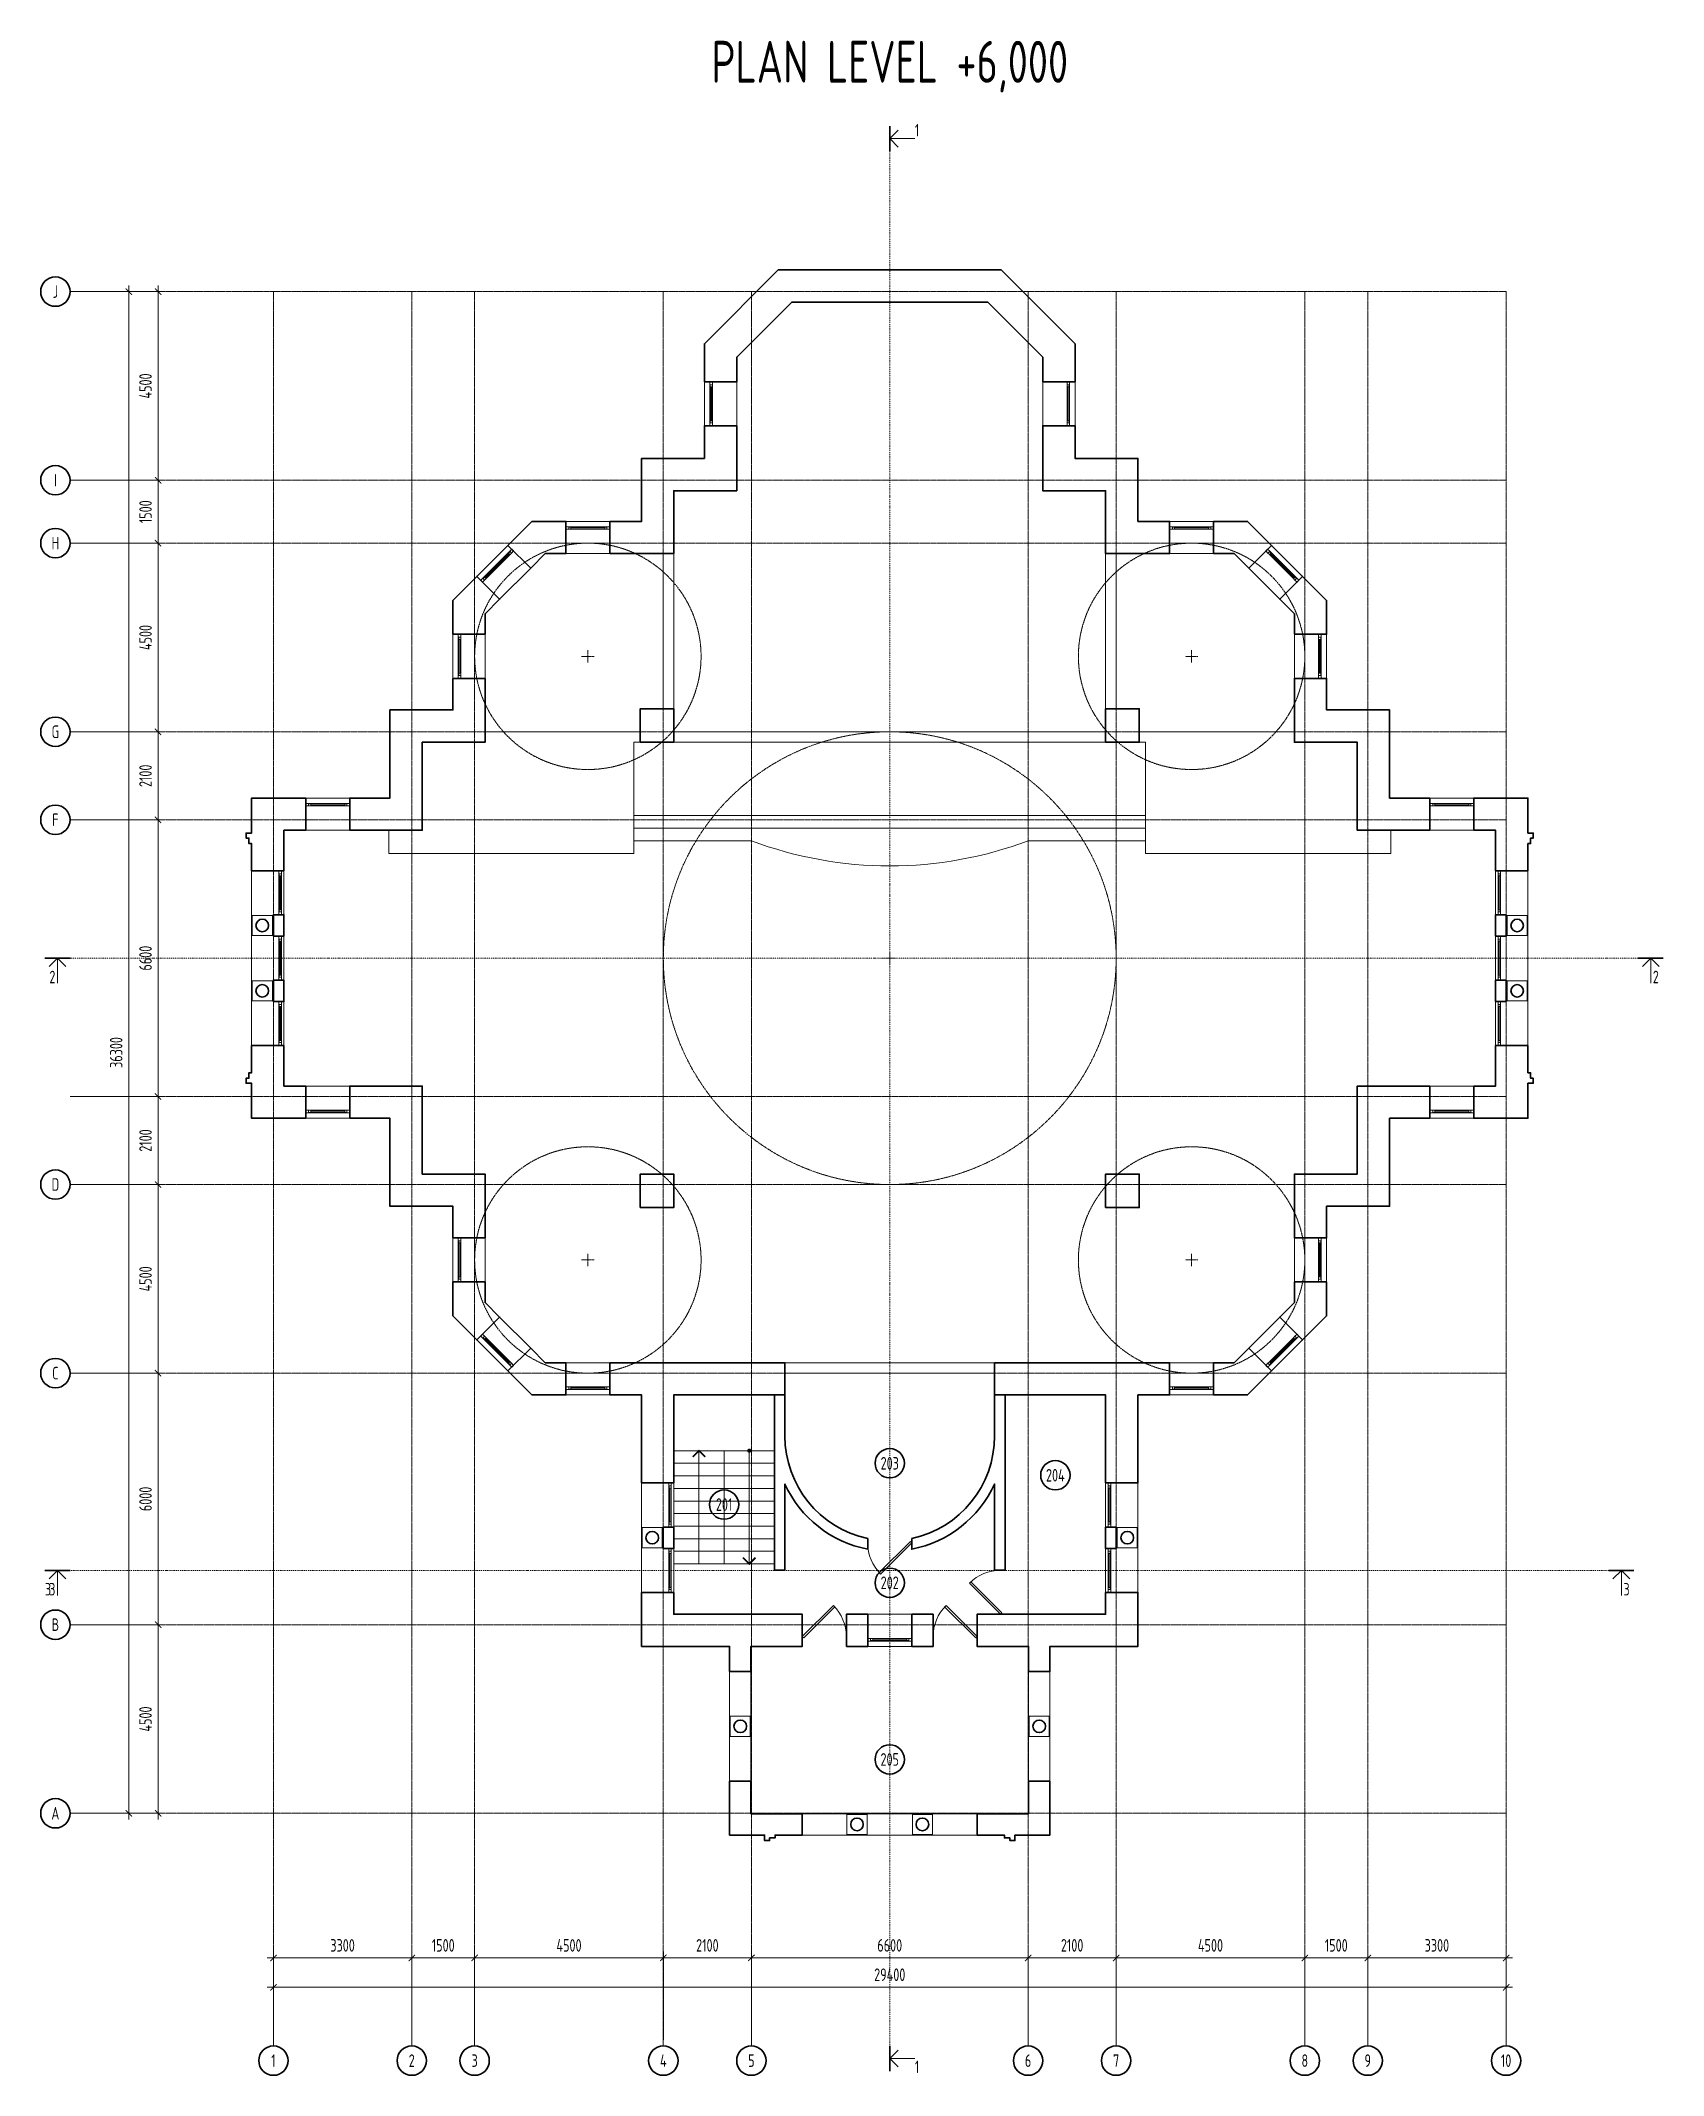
# Model space of a CAD drawing. Header units: millimetres. Extents: x -4890 to 184123, y 36 to 148549.
# Drawn here: x 134460 to 173160, y 3086 to 51623 of the extents above; entities that cross this region are included whole.
import ezdxf

# ---------------------------------------------------------------- set-up
doc = ezdxf.new("R2010")
doc.units = ezdxf.units.MM
doc.linetypes.add('CENTERX2', pattern=[101.6, 63.5, -12.7, 12.7, -12.7])
doc.linetypes.add('DASHDOTX2', pattern=[50.8, 25.4, -12.7, 0, -12.7])
for name, color, linetype, lineweight in [('axis', 40, 'CENTERX2', 5), ('Dimension', 4, 'Continuous', 5), ('Door', 36, 'Continuous', 5), ('Marker', 30, 'Continuous', 5), ('Stair', 4, 'Continuous', 5), ('Text', 169, 'Continuous', 5), ('Wall_General', 5, 'Continuous', 30), ('Wall_Satelit', 253, 'Continuous', 5), ('Windows', 250, 'Continuous', 5)]:
    doc.layers.add(name, color=color, linetype=linetype, lineweight=lineweight)
doc.styles.add('OK300', font='isocpeur.ttf', dxfattribs={"width": 0.7, "height": 300})
doc.dimstyles.new('OK100', dxfattribs={"dimtxt": 300, "dimasz": 150, "dimexe": 150, "dimexo": 150, "dimgap": 150, "dimtad": 1, "dimdec": 0, "dimzin": 0, "dimdsep": 46, "dimtxsty": 'OK300', "dimblk": 'ARCHTICK', "dimcen": 150, "dimdle": 150, "dimclrd": 256, "dimclre": 256, "dimclrt": 256, "dimadec": 0, "dimazin": 0, "dimtfac": 1, "dimtdec": 0, "dimtofl": 0, "dimtmove": 0, "dimatfit": 3, "dimldrblk": 'DOT', "dimfxl": 1, "dimtolj": 1, "dimtzin": 0, "dimlwd": -1, "dimlwe": -1, "dimarcsym": 0})

msp = doc.modelspace()

# ---------------------------------------------------------------- texts
at = {"layer": 'axis', "color": 18, "true_color": 0x000000, "char_height": 300, "attachment_point": 5, "style": 'OK300'}
for s, insert in [('J', (134809.7, 45636.3)), ('I', (134809.7, 41136.3)), ('H', (134809.7, 39636.3)), ('G', (134809.7, 35136.3)), ('F', (134809.7, 33036.3)), ('D', (134809.7, 24336.3)), ('C', (134809.7, 19836.3)), ('B', (134809.7, 13836.3)), ('{\\fISOCPEUR|b0|i0|c204|p34;А}', (134809.7, 9336.3)), ('1', (140009.7, 3436.3)), ('2', (143309.7, 3436.3)), ('3', (144809.7, 3436.3)), ('4', (149309.7, 3436.3)), ('5', (151409.7, 3436.3)), ('6', (158009.7, 3436.3)), ('7', (160109.7, 3436.3)), ('8', (164609.7, 3436.3)), ('9', (166109.7, 3436.3)), ('10', (169409.7, 3436.3))]:
    msp.add_mtext(s, dxfattribs=dict(at, insert=insert))
at = {"layer": 'Marker', "color": 18, "linetype": 'Continuous', "true_color": 0x000000, "char_height": 300, "style": 'OK300'}
for s, insert, attachment_point in [('1', (155309.7, 49336.3), 7), ('2', (134809.7, 29136.3), 9), ('2', (172909.7, 29136.3), 7), ('3', (134709.7, 14531.3), 9), ('3', (134809.7, 14531.3), 9), ('3', (172209.7, 14531.3), 7), ('1', (155309.7, 3436.3), 1)]:
    msp.add_mtext(s, dxfattribs=dict(at, insert=insert, attachment_point=attachment_point))
at = {"layer": 'Marker', "char_height": 300, "attachment_point": 5, "style": 'OK300'}
for s, insert in [('203', (154709.7, 17686.3)), ('204', (158659.7, 17401.3)), ('201', (150759.7, 16701.3)), ('202', (154709.7, 14836.3)), ('205', (154709.7, 10621.3))]:
    msp.add_mtext(s, dxfattribs=dict(at, insert=insert))
at = {"layer": 'Text', "linetype": 'Continuous', "insert": (154709.7, 50386.3), "char_height": 1000, "attachment_point": 8, "style": 'OK300'}
msp.add_mtext('PLAN LEVEL +6,000', dxfattribs=at)

# ---------------------------------------------------------------- blocks, each defined once
blk = doc.blocks.new('_ArchTick')
at = {"color": 0, "linetype": 'ByBlock', "const_width": 0.15}
blk.add_lwpolyline([(-0.5, -0.5), (0.5, 0.5)], dxfattribs=at)
blk = doc.blocks.new('*D119')
at = {"layer": 'Defpoints', "color": 0, "transparency": 16777216}
for p in [(135160, 45636), (135160, 9336), (136560, 9336)]:
    blk.add_point(p, dxfattribs=at)
at = {"layer": 'Dimension', "transparency": 16777216}
for p, q in [((135310, 45636), (136710, 45636)), ((136560, 45786), (136560, 9186)), ((135310, 9336), (136710, 9336))]:
    blk.add_line(p, q, dxfattribs=at)
at = {"layer": 'Dimension', "transparency": 16777216, "xscale": 150, "yscale": 150, "zscale": 150}
for p, rotation in [((136560, 45636), 90), ((136560, 9336), 270)]:
    blk.add_blockref('_ArchTick', p, dxfattribs=dict(at, rotation=rotation))
at = {"layer": 'Dimension', "transparency": 16777216, "insert": (136260, 27486), "char_height": 300, "attachment_point": 5, "rotation": 90, "style": 'OK300'}
blk.add_mtext('\\A1;36300', dxfattribs=at)
blk = doc.blocks.new('_Dot')
at = {"layer": 'Dimension', "color": 0, "lineweight": -2}
blk.add_line((-0.5, 0), (-1, 0), dxfattribs=at)
at = {"layer": 'Dimension', "color": 0, "const_width": 0.5}
blk.add_lwpolyline([(-0.25, 0, 1), (0.25, 0, 1)], format="xyb", close=True, dxfattribs=at)
blk = doc.blocks.new('*D120')
at = {"layer": 'Defpoints', "color": 0, "transparency": 16777216}
for p in [(135160, 45636), (135160, 41136), (137260, 41136)]:
    blk.add_point(p, dxfattribs=at)
at = {"layer": 'Dimension', "transparency": 16777216}
for p, q in [((135310, 45636), (137410, 45636)), ((137260, 45786), (137260, 40986)), ((135310, 41136), (137410, 41136))]:
    blk.add_line(p, q, dxfattribs=at)
at = {"layer": 'Dimension', "transparency": 16777216, "xscale": 150, "yscale": 150, "zscale": 150}
for p, rotation in [((137260, 45636), 90), ((137260, 41136), 270)]:
    blk.add_blockref('_ArchTick', p, dxfattribs=dict(at, rotation=rotation))
at = {"layer": 'Dimension', "transparency": 16777216, "insert": (136960, 43386), "char_height": 300, "attachment_point": 5, "rotation": 90, "style": 'OK300'}
blk.add_mtext('\\A1;4500', dxfattribs=at)
blk = doc.blocks.new('*D121')
at = {"layer": 'Defpoints', "color": 0, "transparency": 16777216}
for p in [(135160, 39636), (135160, 35136), (137260, 35136)]:
    blk.add_point(p, dxfattribs=at)
at = {"layer": 'Dimension', "transparency": 16777216}
for p, q in [((135310, 39636), (137410, 39636)), ((137260, 39786), (137260, 34986)), ((135310, 35136), (137410, 35136))]:
    blk.add_line(p, q, dxfattribs=at)
at = {"layer": 'Dimension', "transparency": 16777216, "xscale": 150, "yscale": 150, "zscale": 150}
for p, rotation in [((137260, 39636), 90), ((137260, 35136), 270)]:
    blk.add_blockref('_ArchTick', p, dxfattribs=dict(at, rotation=rotation))
at = {"layer": 'Dimension', "transparency": 16777216, "insert": (136960, 37386), "char_height": 300, "attachment_point": 5, "rotation": 90, "style": 'OK300'}
blk.add_mtext('\\A1;4500', dxfattribs=at)
blk = doc.blocks.new('*D122')
at = {"layer": 'Defpoints', "color": 0, "transparency": 16777216}
for p in [(135160, 35136), (135160, 33036), (137260, 33036)]:
    blk.add_point(p, dxfattribs=at)
at = {"layer": 'Dimension', "transparency": 16777216}
for p, q in [((135310, 35136), (137410, 35136)), ((137260, 35286), (137260, 32886)), ((135310, 33036), (137410, 33036))]:
    blk.add_line(p, q, dxfattribs=at)
at = {"layer": 'Dimension', "transparency": 16777216, "xscale": 150, "yscale": 150, "zscale": 150}
for p, rotation in [((137260, 35136), 90), ((137260, 33036), 270)]:
    blk.add_blockref('_ArchTick', p, dxfattribs=dict(at, rotation=rotation))
at = {"layer": 'Dimension', "transparency": 16777216, "insert": (136960, 34086), "char_height": 300, "attachment_point": 5, "rotation": 90, "style": 'OK300'}
blk.add_mtext('\\A1;2100', dxfattribs=at)
blk = doc.blocks.new('*D123')
at = {"layer": 'Defpoints', "color": 0, "transparency": 16777216}
for p in [(135160, 33036), (135160, 26436), (137260, 26436)]:
    blk.add_point(p, dxfattribs=at)
at = {"layer": 'Dimension', "transparency": 16777216}
for p, q in [((135310, 33036), (137410, 33036)), ((137260, 33186), (137260, 26286)), ((135310, 26436), (137410, 26436))]:
    blk.add_line(p, q, dxfattribs=at)
at = {"layer": 'Dimension', "transparency": 16777216, "xscale": 150, "yscale": 150, "zscale": 150}
for p, rotation in [((137260, 33036), 90), ((137260, 26436), 270)]:
    blk.add_blockref('_ArchTick', p, dxfattribs=dict(at, rotation=rotation))
at = {"layer": 'Dimension', "transparency": 16777216, "insert": (136960, 29736), "char_height": 300, "attachment_point": 5, "rotation": 90, "style": 'OK300'}
blk.add_mtext('\\A1;6600', dxfattribs=at)
blk = doc.blocks.new('*D124')
at = {"layer": 'Defpoints', "color": 0, "transparency": 16777216}
for p in [(135160, 26436), (135160, 24336), (137260, 24336)]:
    blk.add_point(p, dxfattribs=at)
at = {"layer": 'Dimension', "transparency": 16777216}
for p, q in [((135310, 26436), (137410, 26436)), ((137260, 26586), (137260, 24186)), ((135310, 24336), (137410, 24336))]:
    blk.add_line(p, q, dxfattribs=at)
at = {"layer": 'Dimension', "transparency": 16777216, "xscale": 150, "yscale": 150, "zscale": 150}
for p, rotation in [((137260, 26436), 90), ((137260, 24336), 270)]:
    blk.add_blockref('_ArchTick', p, dxfattribs=dict(at, rotation=rotation))
at = {"layer": 'Dimension', "transparency": 16777216, "insert": (136960, 25386), "char_height": 300, "attachment_point": 5, "rotation": 90, "style": 'OK300'}
blk.add_mtext('\\A1;2100', dxfattribs=at)
blk = doc.blocks.new('*D125')
at = {"layer": 'Defpoints', "color": 0, "transparency": 16777216}
for p in [(135160, 24336), (135160, 19836), (137260, 19836)]:
    blk.add_point(p, dxfattribs=at)
at = {"layer": 'Dimension', "transparency": 16777216}
for p, q in [((135310, 24336), (137410, 24336)), ((137260, 24486), (137260, 19686)), ((135310, 19836), (137410, 19836))]:
    blk.add_line(p, q, dxfattribs=at)
at = {"layer": 'Dimension', "transparency": 16777216, "xscale": 150, "yscale": 150, "zscale": 150}
for p, rotation in [((137260, 24336), 90), ((137260, 19836), 270)]:
    blk.add_blockref('_ArchTick', p, dxfattribs=dict(at, rotation=rotation))
at = {"layer": 'Dimension', "transparency": 16777216, "insert": (136960, 22086), "char_height": 300, "attachment_point": 5, "rotation": 90, "style": 'OK300'}
blk.add_mtext('\\A1;4500', dxfattribs=at)
blk = doc.blocks.new('*D126')
at = {"layer": 'Defpoints', "color": 0, "transparency": 16777216}
for p in [(135160, 13836), (135160, 9336), (137260, 9336)]:
    blk.add_point(p, dxfattribs=at)
at = {"layer": 'Dimension', "transparency": 16777216}
for p, q in [((135310, 13836), (137410, 13836)), ((137260, 13986), (137260, 9186)), ((135310, 9336), (137410, 9336))]:
    blk.add_line(p, q, dxfattribs=at)
at = {"layer": 'Dimension', "transparency": 16777216, "xscale": 150, "yscale": 150, "zscale": 150}
for p, rotation in [((137260, 13836), 90), ((137260, 9336), 270)]:
    blk.add_blockref('_ArchTick', p, dxfattribs=dict(at, rotation=rotation))
at = {"layer": 'Dimension', "transparency": 16777216, "insert": (136960, 11586), "char_height": 300, "attachment_point": 5, "rotation": 90, "style": 'OK300'}
blk.add_mtext('\\A1;4500', dxfattribs=at)
blk = doc.blocks.new('*D127')
at = {"layer": 'Defpoints', "color": 0, "transparency": 16777216}
for p in [(169410, 5186), (140010, 3786), (169410, 3786)]:
    blk.add_point(p, dxfattribs=at)
at = {"layer": 'Dimension', "transparency": 16777216}
for p, q in [((139860, 5186), (169560, 5186)), ((140010, 3936), (140010, 5336)), ((169410, 3936), (169410, 5336))]:
    blk.add_line(p, q, dxfattribs=at)
at = {"layer": 'Dimension', "transparency": 16777216, "xscale": 150, "yscale": 150, "zscale": 150, "rotation": 180}
blk.add_blockref('_ArchTick', (140010, 5186), dxfattribs=at)
at = {"layer": 'Dimension', "transparency": 16777216, "xscale": 150, "yscale": 150, "zscale": 150}
blk.add_blockref('_ArchTick', (169410, 5186), dxfattribs=at)
at = {"layer": 'Dimension', "transparency": 16777216, "insert": (154710, 5486), "char_height": 300, "attachment_point": 5, "style": 'OK300'}
blk.add_mtext('\\A1;29400', dxfattribs=at)
blk = doc.blocks.new('*D128')
at = {"layer": 'Defpoints', "color": 0, "transparency": 16777216}
for p in [(143310, 5886), (140010, 3786), (143310, 3786)]:
    blk.add_point(p, dxfattribs=at)
at = {"layer": 'Dimension', "transparency": 16777216}
for p, q in [((139860, 5886), (143460, 5886)), ((140010, 3936), (140010, 6036)), ((143310, 3936), (143310, 6036))]:
    blk.add_line(p, q, dxfattribs=at)
at = {"layer": 'Dimension', "transparency": 16777216, "xscale": 150, "yscale": 150, "zscale": 150, "rotation": 180}
blk.add_blockref('_ArchTick', (140010, 5886), dxfattribs=at)
at = {"layer": 'Dimension', "transparency": 16777216, "xscale": 150, "yscale": 150, "zscale": 150}
blk.add_blockref('_ArchTick', (143310, 5886), dxfattribs=at)
at = {"layer": 'Dimension', "transparency": 16777216, "insert": (141660, 6186), "char_height": 300, "attachment_point": 5, "style": 'OK300'}
blk.add_mtext('\\A1;3300', dxfattribs=at)
blk = doc.blocks.new('*D129')
at = {"layer": 'Defpoints', "color": 0, "transparency": 16777216}
for p in [(149310, 5886), (144810, 3786), (149310, 3786)]:
    blk.add_point(p, dxfattribs=at)
at = {"layer": 'Dimension', "transparency": 16777216}
for p, q in [((144660, 5886), (149460, 5886)), ((144810, 3936), (144810, 6036)), ((149310, 3936), (149310, 6036))]:
    blk.add_line(p, q, dxfattribs=at)
at = {"layer": 'Dimension', "transparency": 16777216, "xscale": 150, "yscale": 150, "zscale": 150, "rotation": 180}
blk.add_blockref('_ArchTick', (144810, 5886), dxfattribs=at)
at = {"layer": 'Dimension', "transparency": 16777216, "xscale": 150, "yscale": 150, "zscale": 150}
blk.add_blockref('_ArchTick', (149310, 5886), dxfattribs=at)
at = {"layer": 'Dimension', "transparency": 16777216, "insert": (147060, 6186), "char_height": 300, "attachment_point": 5, "style": 'OK300'}
blk.add_mtext('\\A1;4500', dxfattribs=at)
blk = doc.blocks.new('*D130')
at = {"layer": 'Defpoints', "color": 0, "transparency": 16777216}
for p in [(151410, 5886), (149310, 3786), (151410, 3786)]:
    blk.add_point(p, dxfattribs=at)
at = {"layer": 'Dimension', "transparency": 16777216}
for p, q in [((149160, 5886), (151560, 5886)), ((149310, 3936), (149310, 6036)), ((151410, 3936), (151410, 6036))]:
    blk.add_line(p, q, dxfattribs=at)
at = {"layer": 'Dimension', "transparency": 16777216, "xscale": 150, "yscale": 150, "zscale": 150, "rotation": 180}
blk.add_blockref('_ArchTick', (149310, 5886), dxfattribs=at)
at = {"layer": 'Dimension', "transparency": 16777216, "xscale": 150, "yscale": 150, "zscale": 150}
blk.add_blockref('_ArchTick', (151410, 5886), dxfattribs=at)
at = {"layer": 'Dimension', "transparency": 16777216, "insert": (150360, 6186), "char_height": 300, "attachment_point": 5, "style": 'OK300'}
blk.add_mtext('\\A1;2100', dxfattribs=at)
blk = doc.blocks.new('*D131')
at = {"layer": 'Defpoints', "color": 0, "transparency": 16777216}
for p in [(158010, 5886), (151410, 3786), (158010, 3786)]:
    blk.add_point(p, dxfattribs=at)
at = {"layer": 'Dimension', "transparency": 16777216}
for p, q in [((151260, 5886), (158160, 5886)), ((151410, 3936), (151410, 6036)), ((158010, 3936), (158010, 6036))]:
    blk.add_line(p, q, dxfattribs=at)
at = {"layer": 'Dimension', "transparency": 16777216, "xscale": 150, "yscale": 150, "zscale": 150, "rotation": 180}
blk.add_blockref('_ArchTick', (151410, 5886), dxfattribs=at)
at = {"layer": 'Dimension', "transparency": 16777216, "xscale": 150, "yscale": 150, "zscale": 150}
blk.add_blockref('_ArchTick', (158010, 5886), dxfattribs=at)
at = {"layer": 'Dimension', "transparency": 16777216, "insert": (154710, 6186), "char_height": 300, "attachment_point": 5, "style": 'OK300'}
blk.add_mtext('\\A1;6600', dxfattribs=at)
blk = doc.blocks.new('*D132')
at = {"layer": 'Defpoints', "color": 0, "transparency": 16777216}
for p in [(160110, 5886), (158010, 3786), (160110, 3786)]:
    blk.add_point(p, dxfattribs=at)
at = {"layer": 'Dimension', "transparency": 16777216}
for p, q in [((157860, 5886), (160260, 5886)), ((158010, 3936), (158010, 6036)), ((160110, 3936), (160110, 6036))]:
    blk.add_line(p, q, dxfattribs=at)
at = {"layer": 'Dimension', "transparency": 16777216, "xscale": 150, "yscale": 150, "zscale": 150, "rotation": 180}
blk.add_blockref('_ArchTick', (158010, 5886), dxfattribs=at)
at = {"layer": 'Dimension', "transparency": 16777216, "xscale": 150, "yscale": 150, "zscale": 150}
blk.add_blockref('_ArchTick', (160110, 5886), dxfattribs=at)
at = {"layer": 'Dimension', "transparency": 16777216, "insert": (159060, 6186), "char_height": 300, "attachment_point": 5, "style": 'OK300'}
blk.add_mtext('\\A1;2100', dxfattribs=at)
blk = doc.blocks.new('*D133')
at = {"layer": 'Defpoints', "color": 0, "transparency": 16777216}
for p in [(164610, 5886), (160110, 3786), (164610, 3786)]:
    blk.add_point(p, dxfattribs=at)
at = {"layer": 'Dimension', "transparency": 16777216}
for p, q in [((159960, 5886), (164760, 5886)), ((160110, 3936), (160110, 6036)), ((164610, 3936), (164610, 6036))]:
    blk.add_line(p, q, dxfattribs=at)
at = {"layer": 'Dimension', "transparency": 16777216, "xscale": 150, "yscale": 150, "zscale": 150, "rotation": 180}
blk.add_blockref('_ArchTick', (160110, 5886), dxfattribs=at)
at = {"layer": 'Dimension', "transparency": 16777216, "xscale": 150, "yscale": 150, "zscale": 150}
blk.add_blockref('_ArchTick', (164610, 5886), dxfattribs=at)
at = {"layer": 'Dimension', "transparency": 16777216, "insert": (162360, 6186), "char_height": 300, "attachment_point": 5, "style": 'OK300'}
blk.add_mtext('\\A1;4500', dxfattribs=at)
blk = doc.blocks.new('*D134')
at = {"layer": 'Defpoints', "color": 0, "transparency": 16777216}
for p in [(169410, 5886), (166110, 3786), (169410, 3786)]:
    blk.add_point(p, dxfattribs=at)
at = {"layer": 'Dimension', "transparency": 16777216}
for p, q in [((165960, 5886), (169560, 5886)), ((166110, 3936), (166110, 6036)), ((169410, 3936), (169410, 6036))]:
    blk.add_line(p, q, dxfattribs=at)
at = {"layer": 'Dimension', "transparency": 16777216, "xscale": 150, "yscale": 150, "zscale": 150, "rotation": 180}
blk.add_blockref('_ArchTick', (166110, 5886), dxfattribs=at)
at = {"layer": 'Dimension', "transparency": 16777216, "xscale": 150, "yscale": 150, "zscale": 150}
blk.add_blockref('_ArchTick', (169410, 5886), dxfattribs=at)
at = {"layer": 'Dimension', "transparency": 16777216, "insert": (167760, 6186), "char_height": 300, "attachment_point": 5, "style": 'OK300'}
blk.add_mtext('\\A1;3300', dxfattribs=at)
blk = doc.blocks.new('*D135')
at = {"layer": 'Defpoints', "color": 0, "transparency": 16777216}
for p in [(135160, 19836), (137260, 19836), (135160, 13836)]:
    blk.add_point(p, dxfattribs=at)
at = {"layer": 'Dimension', "transparency": 16777216}
for p, q in [((137260, 13686), (137260, 19986)), ((135310, 19836), (137410, 19836)), ((135310, 13836), (137410, 13836))]:
    blk.add_line(p, q, dxfattribs=at)
at = {"layer": 'Dimension', "transparency": 16777216, "xscale": 150, "yscale": 150, "zscale": 150}
for p, rotation in [((137260, 19836), 90), ((137260, 13836), 270)]:
    blk.add_blockref('_ArchTick', p, dxfattribs=dict(at, rotation=rotation))
at = {"layer": 'Dimension', "transparency": 16777216, "insert": (136960, 16836), "char_height": 300, "attachment_point": 5, "rotation": 90, "style": 'OK300'}
blk.add_mtext('\\A1;6000', dxfattribs=at)
blk = doc.blocks.new('*D136')
at = {"layer": 'Defpoints', "color": 0, "transparency": 16777216}
for p in [(135160, 41136), (135160, 39636), (137260, 39636)]:
    blk.add_point(p, dxfattribs=at)
at = {"layer": 'Dimension', "transparency": 16777216}
for p, q in [((137260, 41286), (137260, 39486)), ((135310, 41136), (137410, 41136)), ((135310, 39636), (137410, 39636))]:
    blk.add_line(p, q, dxfattribs=at)
at = {"layer": 'Dimension', "transparency": 16777216, "xscale": 150, "yscale": 150, "zscale": 150}
for p, rotation in [((137260, 41136), 90), ((137260, 39636), 270)]:
    blk.add_blockref('_ArchTick', p, dxfattribs=dict(at, rotation=rotation))
at = {"layer": 'Dimension', "transparency": 16777216, "insert": (136960, 40386), "char_height": 300, "attachment_point": 5, "rotation": 90, "style": 'OK300'}
blk.add_mtext('\\A1;1500', dxfattribs=at)
blk = doc.blocks.new('*D137')
at = {"layer": 'Defpoints', "color": 0, "transparency": 16777216}
for p in [(144810, 5886), (143310, 3786), (144810, 3786)]:
    blk.add_point(p, dxfattribs=at)
at = {"layer": 'Dimension', "transparency": 16777216}
for p, q in [((143160, 5886), (144960, 5886)), ((143310, 3936), (143310, 6036)), ((144810, 3936), (144810, 6036))]:
    blk.add_line(p, q, dxfattribs=at)
at = {"layer": 'Dimension', "transparency": 16777216, "xscale": 150, "yscale": 150, "zscale": 150, "rotation": 180}
blk.add_blockref('_ArchTick', (143310, 5886), dxfattribs=at)
at = {"layer": 'Dimension', "transparency": 16777216, "xscale": 150, "yscale": 150, "zscale": 150}
blk.add_blockref('_ArchTick', (144810, 5886), dxfattribs=at)
at = {"layer": 'Dimension', "transparency": 16777216, "insert": (144060, 6186), "char_height": 300, "attachment_point": 5, "style": 'OK300'}
blk.add_mtext('\\A1;1500', dxfattribs=at)
blk = doc.blocks.new('*D138')
at = {"layer": 'Defpoints', "color": 0, "transparency": 16777216}
for p in [(166110, 5886), (164610, 3786), (166110, 3786)]:
    blk.add_point(p, dxfattribs=at)
at = {"layer": 'Dimension', "transparency": 16777216}
for p, q in [((164460, 5886), (166260, 5886)), ((164610, 3936), (164610, 6036)), ((166110, 3936), (166110, 6036))]:
    blk.add_line(p, q, dxfattribs=at)
at = {"layer": 'Dimension', "transparency": 16777216, "xscale": 150, "yscale": 150, "zscale": 150, "rotation": 180}
blk.add_blockref('_ArchTick', (164610, 5886), dxfattribs=at)
at = {"layer": 'Dimension', "transparency": 16777216, "xscale": 150, "yscale": 150, "zscale": 150}
blk.add_blockref('_ArchTick', (166110, 5886), dxfattribs=at)
at = {"layer": 'Dimension', "transparency": 16777216, "insert": (165360, 6186), "char_height": 300, "attachment_point": 5, "style": 'OK300'}
blk.add_mtext('\\A1;1500', dxfattribs=at)
blk = doc.blocks.new('*U64')
for p, q in [((0, 0), (0, -100)), ((-1000, 0), (-1000, -100))]:
    blk.add_line(p, q)
blk.add_lwpolyline([(0, 0), (-707, 707), (-738, 676), (-31, -31)], close=True)
blk.add_arc((0, 0), 1000, 135, 180)
blk = doc.blocks.new('*U63')
for p, q in [((0, 0), (0, -100)), ((1000, 0), (1000, -100))]:
    blk.add_line(p, q)
blk.add_lwpolyline([(0, 0), (707, 707), (738, 676), (31, -31)], close=True)
blk.add_arc((0, 0), 1000, 0, 45)

# ---------------------------------------------------------------- dimensions: what is measured, and where the dimension line sits
at = {"layer": 'Dimension'}
for base, p1, p2, picture, middle in [((136559.7, 9336.3), (135159.7, 45636.3), (135159.7, 9336.3), '*D119', (136259.7, 27486.3)), ((137259.7, 41136.3), (135159.7, 45636.3), (135159.7, 41136.3), '*D120', (136959.7, 43386.3)), ((137259.7, 39636.3), (135159.7, 41136.3), (135159.7, 39636.3), '*D136', (136959.7, 40386.3)), ((137259.7, 19836.3), (135159.7, 13836.3), (135159.7, 19836.3), '*D135', (136959.7, 16836.3))]:
    dim = msp.add_linear_dim(base=base, p1=p1, p2=p2, angle=90, dimstyle='OK100', dxfattribs=at)
    dim.commit()
    dim.dimension.update_dxf_attribs({"geometry": picture, "text_midpoint": middle})
for base, p1, p2, picture, middle in [((137259.7, 35136.3), (135159.7, 39636.3), (135159.7, 35136.3), '*D121', (136959.7, 37386.3)), ((137259.7, 33036.3), (135159.7, 35136.3), (135159.7, 33036.3), '*D122', (136959.7, 34086.3)), ((137259.7, 26436.3), (135159.7, 33036.3), (135159.7, 26436.3), '*D123', (136959.7, 29736.3)), ((137259.7, 24336.3), (135159.7, 26436.3), (135159.7, 24336.3), '*D124', (136959.7, 25386.3)), ((137259.7, 19836.3), (135159.7, 24336.3), (135159.7, 19836.3), '*D125', (136959.7, 22086.3)), ((137259.7, 9336.3), (135159.7, 13836.3), (135159.7, 9336.3), '*D126', (136959.7, 11586.3))]:
    dim = msp.add_linear_dim(base=base, p1=p1, p2=p2, angle=90, dimstyle='OK100', override={"dimtmove": 1}, dxfattribs=at)
    dim.commit()
    dim.dimension.update_dxf_attribs({"geometry": picture, "text_midpoint": middle})
for base, p1, p2, picture, middle in [((143309.7, 5886.3), (140009.7, 3786.3), (143309.7, 3786.3), '*D128', (141659.7, 6186.3)), ((144809.7, 5886.3), (143309.7, 3786.3), (144809.7, 3786.3), '*D137', (144059.7, 6186.3)), ((166109.7, 5886.3), (164609.7, 3786.3), (166109.7, 3786.3), '*D138', (165359.7, 6186.3)), ((169409.7, 5186.3), (140009.7, 3786.3), (169409.7, 3786.3), '*D127', (154709.7, 5486.3))]:
    dim = msp.add_linear_dim(base=base, p1=p1, p2=p2, dimstyle='OK100', dxfattribs=at)
    dim.commit()
    dim.dimension.update_dxf_attribs({"geometry": picture, "text_midpoint": middle})
for base, p1, p2, picture, middle in [((149309.7, 5886.3), (144809.7, 3786.3), (149309.7, 3786.3), '*D129', (147059.7, 6186.3)), ((151409.7, 5886.3), (149309.7, 3786.3), (151409.7, 3786.3), '*D130', (150359.7, 6186.3)), ((158009.7, 5886.3), (151409.7, 3786.3), (158009.7, 3786.3), '*D131', (154709.7, 6186.3)), ((160109.7, 5886.3), (158009.7, 3786.3), (160109.7, 3786.3), '*D132', (159059.7, 6186.3)), ((164609.7, 5886.3), (160109.7, 3786.3), (164609.7, 3786.3), '*D133', (162359.7, 6186.3)), ((169409.7, 5886.3), (166109.7, 3786.3), (169409.7, 3786.3), '*D134', (167759.7, 6186.3))]:
    dim = msp.add_linear_dim(base=base, p1=p1, p2=p2, dimstyle='OK100', override={"dimtmove": 1}, dxfattribs=at)
    dim.commit()
    dim.dimension.update_dxf_attribs({"geometry": picture, "text_midpoint": middle})

# ---------------------------------------------------------------- linework, layer by layer
at = {"layer": 'axis', "ltscale": 0.5}
for p, q in [((147359.7, 36936.3), (147659.7, 36936.3)), ((147509.7, 36786.3), (147509.7, 37086.3)), ((162059.7, 36936.3), (161759.7, 36936.3)), ((161909.7, 36786.3), (161909.7, 37086.3)), ((154559.7, 29736.3), (154859.7, 29736.3)), ((154709.7, 29586.3), (154709.7, 29886.3)), ((147359.7, 22536.3), (147659.7, 22536.3)), ((147509.7, 22686.3), (147509.7, 22386.3)), ((162059.7, 22536.3), (161759.7, 22536.3)), ((161909.7, 22686.3), (161909.7, 22386.3))]:
    msp.add_line(p, q, dxfattribs=at)
for points in [[(135159.7, 45636.3), (169409.7, 45636.3)], [(140009.7, 3786.3), (140009.7, 45636.3)], [(143309.7, 3786.3), (143309.7, 45636.3)], [(144809.7, 3786.3), (144809.7, 45636.3)], [(149309.7, 3786.3), (149309.7, 45636.3)], [(151409.7, 3786.3), (151409.7, 45636.3)], [(158009.7, 3786.3), (158009.7, 45636.3)], [(160109.7, 3786.3), (160109.7, 45636.3)], [(164609.7, 3786.3), (164609.7, 45636.3)], [(166109.7, 3786.3), (166109.7, 45636.3)], [(169409.7, 3786.3), (169409.7, 45636.3)], [(135159.7, 41136.3), (169409.7, 41136.3)], [(135159.7, 39636.3), (169409.7, 39636.3)], [(135159.7, 35136.3), (169409.7, 35136.3)], [(135159.7, 33036.3), (169409.7, 33036.3)], [(135159.7, 26436.3), (169409.7, 26436.3)], [(135159.7, 24336.3), (169409.7, 24336.3)], [(135159.7, 19836.3), (169409.7, 19836.3)], [(135159.7, 13836.3), (169409.7, 13836.3)], [(135159.7, 9336.3), (169409.7, 9336.3)]]:
    msp.add_lwpolyline(points, dxfattribs=at)
at = {"layer": 'axis', "color": 18, "linetype": 'Continuous', "lineweight": 30, "true_color": 0x000000}
for centre in [(134809.7, 45636.3), (134809.7, 41136.3), (134809.7, 39636.3), (134809.7, 35136.3), (134809.7, 33036.3), (134809.7, 24336.3), (134809.7, 19836.3), (134809.7, 13836.3), (134809.7, 9336.3), (140009.7, 3436.3), (143309.7, 3436.3), (144809.7, 3436.3), (149309.7, 3436.3), (151409.7, 3436.3), (158009.7, 3436.3), (160109.7, 3436.3), (164609.7, 3436.3), (166109.7, 3436.3), (169409.7, 3436.3)]:
    msp.add_circle(centre, 350, dxfattribs=at)
at = {"layer": 'axis', "ltscale": 0.5}
for centre, radius in [((147509.7, 36936.3), 2700), ((161909.7, 36936.3), 2700), ((154709.7, 29736.3), 5400), ((147509.7, 22536.3), 2700), ((161909.7, 22536.3), 2700)]:
    msp.add_circle(centre, radius, dxfattribs=at)
at = {"layer": 'Marker', "linetype": 'DASHDOTX2'}
for p, q in [((154709.7, 48986.3), (154709.7, 3786.3)), ((172559.7, 29736.3), (135159.7, 29736.3)), ((171859.7, 15131.3), (135159.7, 15131.3))]:
    msp.add_line(p, q, dxfattribs=at)
at = {"layer": 'Marker', "color": 18, "lineweight": 30, "true_color": 0x000000}
for points in [[(154709.7, 48986.3), (154709.7, 49586.3)], [(154909.7, 49086.3), (154709.7, 49286.3), (154909.7, 49486.3)], [(135159.7, 29736.3), (134559.7, 29736.3)], [(135059.7, 29536.3), (134859.7, 29736.3), (134659.7, 29536.3)], [(172559.7, 29736.3), (173159.7, 29736.3)], [(172659.7, 29536.3), (172859.7, 29736.3), (173059.7, 29536.3)], [(135159.7, 15131.3), (134559.7, 15131.3)], [(135059.7, 14931.3), (134859.7, 15131.3), (134659.7, 14931.3)], [(171859.7, 15131.3), (172459.7, 15131.3)], [(171959.7, 14931.3), (172159.7, 15131.3), (172359.7, 14931.3)], [(154709.7, 3786.3), (154709.7, 3186.3)], [(154909.7, 3686.3), (154709.7, 3486.3), (154909.7, 3286.3)]]:
    msp.add_lwpolyline(points, dxfattribs=at)
at = {"layer": 'Marker', "color": 18, "true_color": 0x000000}
for points in [[(154709.7, 49286.3), (155309.7, 49286.3)], [(134859.7, 29736.3), (134859.7, 29136.3)], [(172859.7, 29736.3), (172859.7, 29136.3)], [(134859.7, 15131.3), (134859.7, 14531.3)], [(172159.7, 15131.3), (172159.7, 14531.3)], [(154709.7, 3486.3), (155309.7, 3486.3)]]:
    msp.add_lwpolyline(points, dxfattribs=at)
at = {"layer": 'Marker', "linetype": 'Continuous', "lineweight": 30}
for centre in [(154709.7, 17686.3), (158659.7, 17401.3), (150759.7, 16701.3), (154709.7, 14836.3), (154709.7, 10621.3)]:
    msp.add_circle(centre, 350, dxfattribs=at)
at = {"layer": 'Stair'}
for points in [[(160809.7, 32836.3), (160809.7, 33136.3), (148609.7, 33136.3), (148609.7, 32836.3)], [(150759.7, 17686.3), (150759.7, 17986.3), (149559.7, 17986.3), (149559.7, 17686.3)], [(151959.7, 17686.3), (151959.7, 17986.3), (150759.7, 17986.3), (150759.7, 17686.3)], [(150759.7, 17386.3), (150759.7, 17686.3), (149559.7, 17686.3), (149559.7, 17386.3)], [(151959.7, 17386.3), (151959.7, 17686.3), (150759.7, 17686.3), (150759.7, 17386.3)], [(150759.7, 17086.3), (150759.7, 17386.3), (149559.7, 17386.3), (149559.7, 17086.3)], [(150759.7, 16786.3), (150759.7, 17086.3), (149559.7, 17086.3), (149559.7, 16786.3)], [(151959.7, 17086.3), (151959.7, 17386.3), (150759.7, 17386.3), (150759.7, 17086.3)], [(151959.7, 16786.3), (151959.7, 17086.3), (150759.7, 17086.3), (150759.7, 16786.3)], [(150759.7, 16486.3), (150759.7, 16786.3), (149559.7, 16786.3), (149559.7, 16486.3)], [(151959.7, 16486.3), (151959.7, 16786.3), (150759.7, 16786.3), (150759.7, 16486.3)], [(150759.7, 16186.3), (150759.7, 16486.3), (149559.7, 16486.3), (149559.7, 16186.3)], [(150759.7, 15886.3), (150759.7, 16186.3), (149559.7, 16186.3), (149559.7, 15886.3)], [(151959.7, 16186.3), (151959.7, 16486.3), (150759.7, 16486.3), (150759.7, 16186.3)], [(151959.7, 15886.3), (151959.7, 16186.3), (150759.7, 16186.3), (150759.7, 15886.3)], [(150759.7, 15586.3), (150759.7, 15886.3), (149559.7, 15886.3), (149559.7, 15586.3)], [(150759.7, 15286.3), (150759.7, 15586.3), (149559.7, 15586.3), (149559.7, 15286.3)], [(151959.7, 15586.3), (151959.7, 15886.3), (150759.7, 15886.3), (150759.7, 15586.3)], [(151959.7, 15286.3), (151959.7, 15586.3), (150759.7, 15586.3), (150759.7, 15286.3)]]:
    msp.add_lwpolyline(points, close=True, dxfattribs=at)
msp.add_lwpolyline([(158009.7, 32536.3), (160809.7, 32536.3), (160809.7, 32836.3), (148609.7, 32836.3), (148609.7, 32536.3), (151409.7, 32536.3, 0.1818182)], format="xyb", close=True, dxfattribs=at)
at = {"layer": 'Stair', "const_width": 40}
for points in [[(150309.7, 17836.3), (150159.7, 17986.3), (150009.7, 17836.3)], [(151209.7, 15436.3), (151359.7, 15286.3), (151509.7, 15436.3)]]:
    msp.add_lwpolyline(points, dxfattribs=at)
at = {"layer": 'Stair'}
for points in [[(150159.7, 17986.3), (150159.7, 15286.3)], [(151359.7, 15286.3), (151359.7, 17986.3)]]:
    msp.add_lwpolyline(points, dxfattribs=at)
at = {"layer": 'Stair', "const_width": 50}
msp.add_lwpolyline([(151359.7, 18011.3, 1), (151359.7, 17961.3, 1)], format="xyb", close=True, dxfattribs=at)
at = {"layer": 'Wall_General'}
for points in [[(150289.7, 43486.3), (151059.7, 43486.3), (151059.7, 44074.9), (152371, 45386.3), (157048.3, 45386.3), (158359.7, 44074.9), (158359.7, 43486.3), (159129.7, 43486.3), (159129.7, 44393.9), (157367.2, 46156.3), (152052.1, 46156.3), (150289.7, 44393.9)], [(151059.7, 42436.3), (151059.7, 40886.3), (149559.7, 40886.3), (149559.7, 39386.3), (148034.7, 39386.3), (148034.7, 40156.3), (148789.7, 40156.3), (148789.7, 41656.3), (150289.7, 41656.3), (150289.7, 42436.3)], [(159129.7, 42436.3), (159129.7, 41656.3), (160629.7, 41656.3), (160629.7, 40156.3), (161384.7, 40156.3), (161384.7, 39386.3), (159859.7, 39386.3), (159859.7, 40886.3), (158359.7, 40886.3), (158359.7, 42436.3)], [(146148.6, 39039.8), (145604.1, 39584.3), (146176.1, 40156.3), (146984.7, 40156.3), (146984.7, 39386.3), (146495, 39386.3)], [(163270.8, 39039.8), (163815.2, 39584.3), (163243.2, 40156.3), (162434.7, 40156.3), (162434.7, 39386.3), (162924.3, 39386.3)], [(145059.7, 37461.3), (144289.7, 37461.3), (144289.7, 38269.9), (144861.7, 38841.8), (145406.1, 38297.4), (145059.7, 37950.9)], [(164359.7, 37461.3), (165129.7, 37461.3), (165129.7, 38269.9), (164557.7, 38841.8), (164013.2, 38297.4), (164359.7, 37950.9)], [(141829.7, 32786.3), (143559.7, 32786.3), (143559.7, 34886.3), (145059.7, 34886.3), (145059.7, 36411.3), (144289.7, 36411.3), (144289.7, 35656.3), (142789.7, 35656.3), (142789.7, 33556.3), (141829.7, 33556.3)], [(167589.7, 32786.3), (165859.7, 32786.3), (165859.7, 34886.3), (164359.7, 34886.3), (164359.7, 36411.3), (165129.7, 36411.3), (165129.7, 35656.3), (166629.7, 35656.3), (166629.7, 33556.3), (167589.7, 33556.3)], [(148759.7, 34886.3), (149559.7, 34886.3), (149559.7, 35686.3), (148759.7, 35686.3)], [(159859.7, 34886.3), (160659.7, 34886.3), (160659.7, 35686.3), (159859.7, 35686.3)], [(140779.7, 32786.3), (140779.7, 33556.3), (139489.7, 33556.3), (139489.7, 32721.3), (139359.7, 32721.3), (139359.7, 32601.3), (139424.7, 32601.3), (139424.7, 32471.3), (139489.7, 32471.3), (139489.7, 31821.3), (140259.7, 31821.3), (140259.7, 32786.3)], [(168639.7, 32786.3), (168639.7, 33556.3), (169929.7, 33556.3), (169929.7, 32721.3), (170059.7, 32721.3), (170059.7, 32601.3), (169994.7, 32601.3), (169994.7, 32471.3), (169929.7, 32471.3), (169929.7, 31821.3), (169159.7, 31821.3), (169159.7, 32786.3)], [(140259.7, 30261.3), (140259.7, 30771.3), (140009.7, 30771.3), (140009.7, 30261.3)], [(169159.7, 30261.3), (169159.7, 30771.3), (169409.7, 30771.3), (169409.7, 30261.3)], [(140259.7, 29211.3), (140259.7, 28701.3), (140009.7, 28701.3), (140009.7, 29211.3)], [(169159.7, 29211.3), (169159.7, 28701.3), (169409.7, 28701.3), (169409.7, 29211.3)], [(140779.7, 26686.3), (140779.7, 25916.3), (139489.7, 25916.3), (139489.7, 26751.3), (139359.7, 26751.3), (139359.7, 26871.3), (139424.7, 26871.3), (139424.7, 27001.3), (139489.7, 27001.3), (139489.7, 27651.3), (140259.7, 27651.3), (140259.7, 26686.3)], [(168639.7, 26686.3), (168639.7, 25916.3), (169929.7, 25916.3), (169929.7, 26751.3), (170059.7, 26751.3), (170059.7, 26871.3), (169994.7, 26871.3), (169994.7, 27001.3), (169929.7, 27001.3), (169929.7, 27651.3), (169159.7, 27651.3), (169159.7, 26686.3)], [(141829.7, 25916.3), (142789.7, 25916.3), (142789.7, 23816.3), (144289.7, 23816.3), (144289.7, 23061.3), (145059.7, 23061.3), (145059.7, 24586.3), (143559.7, 24586.3), (143559.7, 26686.3), (141829.7, 26686.3)], [(167589.7, 25916.3), (166629.7, 25916.3), (166629.7, 23816.3), (165129.7, 23816.3), (165129.7, 23061.3), (164359.7, 23061.3), (164359.7, 24586.3), (165859.7, 24586.3), (165859.7, 26686.3), (167589.7, 26686.3)], [(148759.7, 23786.3), (149559.7, 23786.3), (149559.7, 24586.3), (148759.7, 24586.3)], [(159859.7, 23786.3), (160659.7, 23786.3), (160659.7, 24586.3), (159859.7, 24586.3)], [(145059.7, 22011.3), (144289.7, 22011.3), (144289.7, 21202.7), (144861.7, 20630.7), (145406.1, 21175.2), (145059.7, 21521.7)], [(164359.7, 22011.3), (165129.7, 22011.3), (165129.7, 21202.7), (164557.7, 20630.7), (164013.2, 21175.2), (164359.7, 21521.7)], [(146148.6, 20432.7), (145604.1, 19888.3), (146176.1, 19316.3), (146984.7, 19316.3), (146984.7, 20086.3), (146495, 20086.3)], [(163270.8, 20432.7), (163815.2, 19888.3), (163243.2, 19316.3), (162434.7, 19316.3), (162434.7, 20086.3), (162924.3, 20086.3)], [(148789.7, 17216.3), (148789.7, 19316.3), (148034.7, 19316.3), (148034.7, 20086.3), (152209.7, 20086.3), (152209.7, 19316.3), (149559.7, 19316.3), (149559.7, 17216.3)], [(159859.7, 17216.3), (159859.7, 19316.3), (157209.7, 19316.3), (157209.7, 20086.3), (161384.7, 20086.3), (161384.7, 19316.3), (160629.7, 19316.3), (160629.7, 17216.3)], [(149309.7, 15656.3), (149309.7, 16166.3), (149559.7, 16166.3), (149559.7, 15656.3)], [(159859.7, 15656.3), (159859.7, 16166.3), (160109.7, 16166.3), (160109.7, 15656.3)], [(150889.7, 12716.3), (150889.7, 13316.3), (148789.7, 13316.3), (148789.7, 14606.3), (149559.7, 14606.3), (149559.7, 14086.3), (152624.7, 14086.3), (152624.7, 13316.3), (151399.7, 13316.3), (151399.7, 12716.3)], [(158019.7, 12716.3), (158019.7, 13316.3), (156794.7, 13316.3), (156794.7, 14086.3), (159859.7, 14086.3), (159859.7, 14606.3), (160629.7, 14606.3), (160629.7, 13316.3), (158529.7, 13316.3), (158529.7, 12716.3)], [(153674.7, 13316.3), (154184.7, 13316.3), (154184.7, 14086.3), (153674.7, 14086.3)], [(155234.7, 13316.3), (155744.7, 13316.3), (155744.7, 14086.3), (155234.7, 14086.3)], [(150889.7, 10106.3), (150889.7, 8816.3), (151724.7, 8816.3), (151724.7, 8686.3), (151844.7, 8686.3), (151844.7, 8751.3), (151974.7, 8751.3), (151974.7, 8816.3), (152624.7, 8816.3), (152624.7, 9326.3), (151399.7, 9326.3), (151399.7, 10106.3)], [(158529.7, 10106.3), (158529.7, 8816.3), (157694.7, 8816.3), (157694.7, 8686.3), (157574.7, 8686.3), (157574.7, 8751.3), (157444.7, 8751.3), (157444.7, 8816.3), (156794.7, 8816.3), (156794.7, 9326.3), (158019.7, 9326.3), (158019.7, 10106.3)]]:
    msp.add_lwpolyline(points, close=True, dxfattribs=at)
for points in [[(154184.7, 15636.9, -0.2418062), (152209.7, 17190.6), (152209.7, 15136.3), (151959.7, 15136.3), (151959.7, 19316.3), (152209.7, 19316.3), (152209.7, 18336.3, 0.3535179), (154184.7, 15892)], [(155234.7, 15892, 0.3535179), (157209.7, 18336.3), (157209.7, 19316.3), (157459.7, 19316.3), (157459.7, 15136.3), (157209.7, 15136.3), (157209.7, 17190.6, -0.2418062), (155234.7, 15636.9)]]:
    msp.add_lwpolyline(points, format="xyb", close=True, dxfattribs=at)
for centre in [(139744.7, 30516.3), (169674.7, 30516.3), (139744.7, 28956.3), (169674.7, 28956.3), (149044.7, 15911.3), (160374.7, 15911.3), (151144.7, 11411.3), (158274.7, 11411.3), (153929.7, 9071.3), (155489.7, 9071.3)]:
    msp.add_circle(centre, 150, dxfattribs=at)
at = {"layer": 'Wall_Satelit'}
for points in [[(150289.7, 43486.3), (151059.7, 43486.3), (151059.7, 42436.3), (150289.7, 42436.3)], [(158359.7, 43486.3), (159129.7, 43486.3), (159129.7, 42436.3), (158359.7, 42436.3)], [(146984.7, 40156.3), (148034.7, 40156.3), (148034.7, 39386.3), (146984.7, 39386.3)], [(162434.7, 40156.3), (161384.7, 40156.3), (161384.7, 39386.3), (162434.7, 39386.3)], [(144861.7, 38841.8), (145604.1, 39584.3), (146148.6, 39039.8), (145406.1, 38297.4)], [(149309.7, 35686.3), (149559.7, 35686.3), (149559.7, 39386.3), (149309.7, 39386.3)], [(159859.7, 39386.3), (160109.7, 39386.3), (160109.7, 35686.3), (159859.7, 35686.3)], [(164557.7, 38841.8), (163815.2, 39584.3), (163270.8, 39039.8), (164013.2, 38297.4)], [(144289.7, 36411.3), (145059.7, 36411.3), (145059.7, 37461.3), (144289.7, 37461.3)], [(165129.7, 36411.3), (164359.7, 36411.3), (164359.7, 37461.3), (165129.7, 37461.3)], [(142759.7, 32786.3), (142759.7, 32236.3), (148609.7, 32236.3), (148609.7, 34886.3), (148759.7, 34886.3), (148759.7, 35136.3), (145059.7, 35136.3), (145059.7, 34886.3), (143559.7, 34886.3), (143559.7, 32786.3)], [(149559.7, 34886.3), (159859.7, 34886.3), (159859.7, 35136.3), (149559.7, 35136.3)], [(166659.7, 32786.3), (166659.7, 32236.3), (160809.7, 32236.3), (160809.7, 34886.3), (160659.7, 34886.3), (160659.7, 35136.3), (164359.7, 35136.3), (164359.7, 34886.3), (165859.7, 34886.3), (165859.7, 32786.3)], [(140779.7, 33556.3), (141829.7, 33556.3), (141829.7, 32786.3), (140779.7, 32786.3)], [(167589.7, 32786.3), (168639.7, 32786.3), (168639.7, 33556.3), (167589.7, 33556.3)], [(139489.7, 31821.3), (140259.7, 31821.3), (140259.7, 27651.3), (139489.7, 27651.3)], [(169159.7, 31821.3), (169929.7, 31821.3), (169929.7, 27651.3), (169159.7, 27651.3)], [(139984.7, 30276.3), (139504.7, 30276.3), (139504.7, 30756.3), (139984.7, 30756.3)], [(169434.7, 30276.3), (169914.7, 30276.3), (169914.7, 30756.3), (169434.7, 30756.3)], [(139984.7, 29196.3), (139504.7, 29196.3), (139504.7, 28716.3), (139984.7, 28716.3)], [(169434.7, 29196.3), (169914.7, 29196.3), (169914.7, 28716.3), (169434.7, 28716.3)], [(140779.7, 25916.3), (141829.7, 25916.3), (141829.7, 26686.3), (140779.7, 26686.3)], [(167589.7, 25916.3), (168639.7, 25916.3), (168639.7, 26686.3), (167589.7, 26686.3)], [(144289.7, 23061.3), (145059.7, 23061.3), (145059.7, 22011.3), (144289.7, 22011.3)], [(165129.7, 23061.3), (164359.7, 23061.3), (164359.7, 22011.3), (165129.7, 22011.3)], [(144861.7, 20630.7), (145604.1, 19888.3), (146148.6, 20432.7), (145406.1, 21175.2)], [(164557.7, 20630.7), (163815.2, 19888.3), (163270.8, 20432.7), (164013.2, 21175.2)], [(146984.7, 19316.3), (148034.7, 19316.3), (148034.7, 20086.3), (146984.7, 20086.3)], [(152209.7, 19836.3), (157209.7, 19836.3), (157209.7, 20086.3), (152209.7, 20086.3)], [(162434.7, 19316.3), (161384.7, 19316.3), (161384.7, 20086.3), (162434.7, 20086.3)], [(148789.7, 17216.3), (149559.7, 17216.3), (149559.7, 14606.3), (148789.7, 14606.3)], [(159859.7, 17216.3), (160629.7, 17216.3), (160629.7, 14606.3), (159859.7, 14606.3)], [(148804.7, 15671.3), (149284.7, 15671.3), (149284.7, 16151.3), (148804.7, 16151.3)], [(160134.7, 15671.3), (160614.7, 15671.3), (160614.7, 16151.3), (160134.7, 16151.3)], [(154184.7, 13316.3), (155234.7, 13316.3), (155234.7, 14086.3), (154184.7, 14086.3)], [(150889.7, 10106.3), (151399.7, 10106.3), (151399.7, 12716.3), (150889.7, 12716.3)], [(158019.7, 12716.3), (158529.7, 12716.3), (158529.7, 10106.3), (158019.7, 10106.3)], [(150904.7, 11171.3), (151384.7, 11171.3), (151384.7, 11651.3), (150904.7, 11651.3)], [(158034.7, 11171.3), (158514.7, 11171.3), (158514.7, 11651.3), (158034.7, 11651.3)], [(152624.7, 9326.3), (152624.7, 8816.3), (156794.7, 8816.3), (156794.7, 9326.3)], [(153689.7, 8831.3), (154169.7, 8831.3), (154169.7, 9311.3), (153689.7, 9311.3)], [(155729.7, 8831.3), (155249.7, 8831.3), (155249.7, 9311.3), (155729.7, 9311.3)]]:
    msp.add_lwpolyline(points, close=True, dxfattribs=at)
at = {"layer": 'Windows'}
for points in [[(150479.7, 43416.3), (150479.7, 43486.3), (150419.7, 43486.3), (150419.7, 43416.3)], [(150419.7, 42506.3), (150419.7, 43416.3), (150429.7, 43416.3), (150429.7, 42506.3)], [(150479.7, 43416.3), (150479.7, 43366.3), (150429.7, 43366.3), (150429.7, 43416.3)], [(150439.7, 43366.3), (150439.7, 42556.3), (150429.7, 42556.3), (150429.7, 43366.3)], [(150469.7, 43366.3), (150469.7, 42556.3), (150479.7, 42556.3), (150479.7, 43366.3)], [(158939.7, 43416.3), (158939.7, 43486.3), (158999.7, 43486.3), (158999.7, 43416.3)], [(158939.7, 43416.3), (158939.7, 43366.3), (158989.7, 43366.3), (158989.7, 43416.3)], [(158949.7, 43366.3), (158949.7, 42556.3), (158939.7, 42556.3), (158939.7, 43366.3)], [(158979.7, 43366.3), (158979.7, 42556.3), (158989.7, 42556.3), (158989.7, 43366.3)], [(158999.7, 42506.3), (158999.7, 43416.3), (158989.7, 43416.3), (158989.7, 42506.3)], [(150479.7, 42506.3), (150479.7, 42436.3), (150419.7, 42436.3), (150419.7, 42506.3)], [(150479.7, 42556.3), (150479.7, 42506.3), (150429.7, 42506.3), (150429.7, 42556.3)], [(158939.7, 42556.3), (158939.7, 42506.3), (158989.7, 42506.3), (158989.7, 42556.3)], [(158939.7, 42506.3), (158939.7, 42436.3), (158999.7, 42436.3), (158999.7, 42506.3)], [(147054.7, 39966.3), (146984.7, 39966.3), (146984.7, 40026.3), (147054.7, 40026.3)], [(147054.7, 40026.3), (147964.7, 40026.3), (147964.7, 40016.3), (147054.7, 40016.3)], [(147104.7, 39966.3), (147054.7, 39966.3), (147054.7, 40016.3), (147104.7, 40016.3)], [(147914.7, 40006.3), (147104.7, 40006.3), (147104.7, 40016.3), (147914.7, 40016.3)], [(147914.7, 39976.3), (147104.7, 39976.3), (147104.7, 39966.3), (147914.7, 39966.3)], [(147964.7, 39966.3), (147914.7, 39966.3), (147914.7, 40016.3), (147964.7, 40016.3)], [(147964.7, 39966.3), (148034.7, 39966.3), (148034.7, 40026.3), (147964.7, 40026.3)], [(161454.7, 39966.3), (161384.7, 39966.3), (161384.7, 40026.3), (161454.7, 40026.3)], [(162364.7, 40026.3), (161454.7, 40026.3), (161454.7, 40016.3), (162364.7, 40016.3)], [(161454.7, 39966.3), (161504.7, 39966.3), (161504.7, 40016.3), (161454.7, 40016.3)], [(161504.7, 40006.3), (162314.7, 40006.3), (162314.7, 40016.3), (161504.7, 40016.3)], [(161504.7, 39976.3), (162314.7, 39976.3), (162314.7, 39966.3), (161504.7, 39966.3)], [(162314.7, 39966.3), (162364.7, 39966.3), (162364.7, 40016.3), (162314.7, 40016.3)], [(162364.7, 39966.3), (162434.7, 39966.3), (162434.7, 40026.3), (162364.7, 40026.3)], [(145003.1, 38799.4), (145646.5, 39442.9), (145653.6, 39435.8), (145010.1, 38792.3)], [(145625.3, 39393.4), (145052.6, 38820.6), (145045.5, 38827.7), (145618.3, 39400.4)], [(145646.5, 39372.2), (145073.8, 38799.4), (145080.9, 38792.3), (145653.6, 39365.1)], [(145689, 39400.4), (145653.6, 39365.1), (145618.3, 39400.4), (145653.6, 39435.8)], [(145689, 39400.4), (145738.5, 39449.9), (145696, 39492.4), (145646.5, 39442.9)], [(163730.4, 39400.4), (163680.9, 39449.9), (163723.3, 39492.4), (163772.8, 39442.9)], [(163730.4, 39400.4), (163765.7, 39365.1), (163801.1, 39400.4), (163765.7, 39435.8)], [(164416.3, 38799.4), (163772.8, 39442.9), (163765.7, 39435.8), (164409.2, 38792.3)], [(163772.8, 39372.2), (164345.6, 38799.4), (164338.5, 38792.3), (163765.7, 39365.1)], [(163794, 39393.4), (164366.8, 38820.6), (164373.8, 38827.7), (163801.1, 39400.4)], [(145045.5, 38757), (144996, 38707.5), (144953.6, 38749.9), (145003.1, 38799.4)], [(145080.9, 38792.3), (145045.5, 38757), (145010.1, 38792.3), (145045.5, 38827.7)], [(164338.5, 38792.3), (164373.8, 38757), (164409.2, 38792.3), (164373.8, 38827.7)], [(164373.8, 38757), (164423.3, 38707.5), (164465.8, 38749.9), (164416.3, 38799.4)], [(144479.7, 37391.3), (144479.7, 37461.3), (144419.7, 37461.3), (144419.7, 37391.3)], [(144419.7, 36481.3), (144419.7, 37391.3), (144429.7, 37391.3), (144429.7, 36481.3)], [(144479.7, 37391.3), (144479.7, 37341.3), (144429.7, 37341.3), (144429.7, 37391.3)], [(164939.7, 37391.3), (164939.7, 37461.3), (164999.7, 37461.3), (164999.7, 37391.3)], [(164939.7, 37391.3), (164939.7, 37341.3), (164989.7, 37341.3), (164989.7, 37391.3)], [(164999.7, 36481.3), (164999.7, 37391.3), (164989.7, 37391.3), (164989.7, 36481.3)], [(144439.7, 37341.3), (144439.7, 36531.3), (144429.7, 36531.3), (144429.7, 37341.3)], [(144469.7, 37341.3), (144469.7, 36531.3), (144479.7, 36531.3), (144479.7, 37341.3)], [(164949.7, 37341.3), (164949.7, 36531.3), (164939.7, 36531.3), (164939.7, 37341.3)], [(164979.7, 37341.3), (164979.7, 36531.3), (164989.7, 36531.3), (164989.7, 37341.3)], [(144479.7, 36481.3), (144479.7, 36411.3), (144419.7, 36411.3), (144419.7, 36481.3)], [(144479.7, 36531.3), (144479.7, 36481.3), (144429.7, 36481.3), (144429.7, 36531.3)], [(164939.7, 36531.3), (164939.7, 36481.3), (164989.7, 36481.3), (164989.7, 36531.3)], [(164939.7, 36481.3), (164939.7, 36411.3), (164999.7, 36411.3), (164999.7, 36481.3)], [(140849.7, 33366.3), (140779.7, 33366.3), (140779.7, 33426.3), (140849.7, 33426.3)], [(140849.7, 33426.3), (141759.7, 33426.3), (141759.7, 33416.3), (140849.7, 33416.3)], [(140899.7, 33366.3), (140849.7, 33366.3), (140849.7, 33416.3), (140899.7, 33416.3)], [(141709.7, 33406.3), (140899.7, 33406.3), (140899.7, 33416.3), (141709.7, 33416.3)], [(141709.7, 33376.3), (140899.7, 33376.3), (140899.7, 33366.3), (141709.7, 33366.3)], [(141759.7, 33366.3), (141709.7, 33366.3), (141709.7, 33416.3), (141759.7, 33416.3)], [(141759.7, 33366.3), (141829.7, 33366.3), (141829.7, 33426.3), (141759.7, 33426.3)], [(167659.7, 33366.3), (167589.7, 33366.3), (167589.7, 33426.3), (167659.7, 33426.3)], [(168569.7, 33426.3), (167659.7, 33426.3), (167659.7, 33416.3), (168569.7, 33416.3)], [(167659.7, 33366.3), (167709.7, 33366.3), (167709.7, 33416.3), (167659.7, 33416.3)], [(167709.7, 33406.3), (168519.7, 33406.3), (168519.7, 33416.3), (167709.7, 33416.3)], [(167709.7, 33376.3), (168519.7, 33376.3), (168519.7, 33366.3), (167709.7, 33366.3)], [(168519.7, 33366.3), (168569.7, 33366.3), (168569.7, 33416.3), (168519.7, 33416.3)], [(168569.7, 33366.3), (168639.7, 33366.3), (168639.7, 33426.3), (168569.7, 33426.3)], [(140199.7, 31751.3), (140199.7, 31821.3), (140139.7, 31821.3), (140139.7, 31751.3)], [(140139.7, 31751.3), (140139.7, 30841.3), (140149.7, 30841.3), (140149.7, 31751.3)], [(140199.7, 31701.3), (140199.7, 31751.3), (140149.7, 31751.3), (140149.7, 31701.3)], [(140159.7, 30891.3), (140159.7, 31701.3), (140149.7, 31701.3), (140149.7, 30891.3)], [(140189.7, 30891.3), (140189.7, 31701.3), (140199.7, 31701.3), (140199.7, 30891.3)], [(169219.7, 31751.3), (169219.7, 31821.3), (169279.7, 31821.3), (169279.7, 31751.3)], [(169219.7, 31701.3), (169219.7, 31751.3), (169269.7, 31751.3), (169269.7, 31701.3)], [(169229.7, 30891.3), (169229.7, 31701.3), (169219.7, 31701.3), (169219.7, 30891.3)], [(169259.7, 30891.3), (169259.7, 31701.3), (169269.7, 31701.3), (169269.7, 30891.3)], [(169279.7, 31751.3), (169279.7, 30841.3), (169269.7, 30841.3), (169269.7, 31751.3)], [(140199.7, 30841.3), (140199.7, 30771.3), (140139.7, 30771.3), (140139.7, 30841.3)], [(140199.7, 30841.3), (140199.7, 30891.3), (140149.7, 30891.3), (140149.7, 30841.3)], [(169219.7, 30841.3), (169219.7, 30891.3), (169269.7, 30891.3), (169269.7, 30841.3)], [(169219.7, 30841.3), (169219.7, 30771.3), (169279.7, 30771.3), (169279.7, 30841.3)], [(140199.7, 30191.3), (140199.7, 30261.3), (140139.7, 30261.3), (140139.7, 30191.3)], [(140139.7, 30191.3), (140139.7, 29281.3), (140149.7, 29281.3), (140149.7, 30191.3)], [(140199.7, 30141.3), (140199.7, 30191.3), (140149.7, 30191.3), (140149.7, 30141.3)], [(140159.7, 29331.3), (140159.7, 30141.3), (140149.7, 30141.3), (140149.7, 29331.3)], [(140189.7, 29331.3), (140189.7, 30141.3), (140199.7, 30141.3), (140199.7, 29331.3)], [(169219.7, 30191.3), (169219.7, 30261.3), (169279.7, 30261.3), (169279.7, 30191.3)], [(169219.7, 30141.3), (169219.7, 30191.3), (169269.7, 30191.3), (169269.7, 30141.3)], [(169229.7, 29331.3), (169229.7, 30141.3), (169219.7, 30141.3), (169219.7, 29331.3)], [(169259.7, 29331.3), (169259.7, 30141.3), (169269.7, 30141.3), (169269.7, 29331.3)], [(169279.7, 30191.3), (169279.7, 29281.3), (169269.7, 29281.3), (169269.7, 30191.3)], [(140199.7, 29281.3), (140199.7, 29211.3), (140139.7, 29211.3), (140139.7, 29281.3)], [(140199.7, 29281.3), (140199.7, 29331.3), (140149.7, 29331.3), (140149.7, 29281.3)], [(169219.7, 29281.3), (169219.7, 29331.3), (169269.7, 29331.3), (169269.7, 29281.3)], [(169219.7, 29281.3), (169219.7, 29211.3), (169279.7, 29211.3), (169279.7, 29281.3)], [(140199.7, 28631.3), (140199.7, 28701.3), (140139.7, 28701.3), (140139.7, 28631.3)], [(169219.7, 28631.3), (169219.7, 28701.3), (169279.7, 28701.3), (169279.7, 28631.3)], [(140139.7, 27721.3), (140139.7, 28631.3), (140149.7, 28631.3), (140149.7, 27721.3)], [(140199.7, 28631.3), (140199.7, 28581.3), (140149.7, 28581.3), (140149.7, 28631.3)], [(140159.7, 28581.3), (140159.7, 27771.3), (140149.7, 27771.3), (140149.7, 28581.3)], [(140189.7, 28581.3), (140189.7, 27771.3), (140199.7, 27771.3), (140199.7, 28581.3)], [(169219.7, 28631.3), (169219.7, 28581.3), (169269.7, 28581.3), (169269.7, 28631.3)], [(169229.7, 28581.3), (169229.7, 27771.3), (169219.7, 27771.3), (169219.7, 28581.3)], [(169259.7, 28581.3), (169259.7, 27771.3), (169269.7, 27771.3), (169269.7, 28581.3)], [(169279.7, 27721.3), (169279.7, 28631.3), (169269.7, 28631.3), (169269.7, 27721.3)], [(140199.7, 27721.3), (140199.7, 27651.3), (140139.7, 27651.3), (140139.7, 27721.3)], [(140199.7, 27771.3), (140199.7, 27721.3), (140149.7, 27721.3), (140149.7, 27771.3)], [(169219.7, 27771.3), (169219.7, 27721.3), (169269.7, 27721.3), (169269.7, 27771.3)], [(169219.7, 27721.3), (169219.7, 27651.3), (169279.7, 27651.3), (169279.7, 27721.3)], [(140849.7, 26106.3), (140779.7, 26106.3), (140779.7, 26046.3), (140849.7, 26046.3)], [(140899.7, 26106.3), (140849.7, 26106.3), (140849.7, 26056.3), (140899.7, 26056.3)], [(140849.7, 26046.3), (141759.7, 26046.3), (141759.7, 26056.3), (140849.7, 26056.3)], [(141709.7, 26096.3), (140899.7, 26096.3), (140899.7, 26106.3), (141709.7, 26106.3)], [(141709.7, 26066.3), (140899.7, 26066.3), (140899.7, 26056.3), (141709.7, 26056.3)], [(141759.7, 26106.3), (141709.7, 26106.3), (141709.7, 26056.3), (141759.7, 26056.3)], [(141759.7, 26106.3), (141829.7, 26106.3), (141829.7, 26046.3), (141759.7, 26046.3)], [(167659.7, 26106.3), (167589.7, 26106.3), (167589.7, 26046.3), (167659.7, 26046.3)], [(167659.7, 26106.3), (167709.7, 26106.3), (167709.7, 26056.3), (167659.7, 26056.3)], [(168569.7, 26046.3), (167659.7, 26046.3), (167659.7, 26056.3), (168569.7, 26056.3)], [(167709.7, 26096.3), (168519.7, 26096.3), (168519.7, 26106.3), (167709.7, 26106.3)], [(167709.7, 26066.3), (168519.7, 26066.3), (168519.7, 26056.3), (167709.7, 26056.3)], [(168519.7, 26106.3), (168569.7, 26106.3), (168569.7, 26056.3), (168519.7, 26056.3)], [(168569.7, 26106.3), (168639.7, 26106.3), (168639.7, 26046.3), (168569.7, 26046.3)], [(144479.7, 22991.3), (144479.7, 23061.3), (144419.7, 23061.3), (144419.7, 22991.3)], [(144419.7, 22991.3), (144419.7, 22081.3), (144429.7, 22081.3), (144429.7, 22991.3)], [(144479.7, 22941.3), (144479.7, 22991.3), (144429.7, 22991.3), (144429.7, 22941.3)], [(144439.7, 22131.3), (144439.7, 22941.3), (144429.7, 22941.3), (144429.7, 22131.3)], [(144469.7, 22131.3), (144469.7, 22941.3), (144479.7, 22941.3), (144479.7, 22131.3)], [(164939.7, 22991.3), (164939.7, 23061.3), (164999.7, 23061.3), (164999.7, 22991.3)], [(164939.7, 22941.3), (164939.7, 22991.3), (164989.7, 22991.3), (164989.7, 22941.3)], [(164949.7, 22131.3), (164949.7, 22941.3), (164939.7, 22941.3), (164939.7, 22131.3)], [(164979.7, 22131.3), (164979.7, 22941.3), (164989.7, 22941.3), (164989.7, 22131.3)], [(164999.7, 22991.3), (164999.7, 22081.3), (164989.7, 22081.3), (164989.7, 22991.3)], [(144479.7, 22081.3), (144479.7, 22011.3), (144419.7, 22011.3), (144419.7, 22081.3)], [(144479.7, 22081.3), (144479.7, 22131.3), (144429.7, 22131.3), (144429.7, 22081.3)], [(164939.7, 22081.3), (164939.7, 22131.3), (164989.7, 22131.3), (164989.7, 22081.3)], [(164939.7, 22081.3), (164939.7, 22011.3), (164999.7, 22011.3), (164999.7, 22081.3)], [(145045.5, 20715.6), (144996, 20765.1), (144953.6, 20722.6), (145003.1, 20673.2)], [(145003.1, 20673.2), (145646.5, 20029.7), (145653.6, 20036.8), (145010.1, 20680.2)], [(145080.9, 20680.2), (145045.5, 20715.6), (145010.1, 20680.2), (145045.5, 20644.9)], [(145625.3, 20079.2), (145052.6, 20651.9), (145045.5, 20644.9), (145618.3, 20072.1)], [(145646.5, 20100.4), (145073.8, 20673.2), (145080.9, 20680.2), (145653.6, 20107.5)], [(163772.8, 20100.4), (164345.6, 20673.2), (164338.5, 20680.2), (163765.7, 20107.5)], [(164416.3, 20673.2), (163772.8, 20029.7), (163765.7, 20036.8), (164409.2, 20680.2)], [(163794, 20079.2), (164366.8, 20651.9), (164373.8, 20644.9), (163801.1, 20072.1)], [(164338.5, 20680.2), (164373.8, 20715.6), (164409.2, 20680.2), (164373.8, 20644.9)], [(164373.8, 20715.6), (164423.3, 20765.1), (164465.8, 20722.6), (164416.3, 20673.2)], [(145689, 20072.1), (145653.6, 20107.5), (145618.3, 20072.1), (145653.6, 20036.8)], [(145689, 20072.1), (145738.5, 20022.6), (145696, 19980.2), (145646.5, 20029.7)], [(163730.4, 20072.1), (163680.9, 20022.6), (163723.3, 19980.2), (163772.8, 20029.7)], [(163730.4, 20072.1), (163765.7, 20107.5), (163801.1, 20072.1), (163765.7, 20036.8)], [(147054.7, 19506.3), (146984.7, 19506.3), (146984.7, 19446.3), (147054.7, 19446.3)], [(147104.7, 19506.3), (147054.7, 19506.3), (147054.7, 19456.3), (147104.7, 19456.3)], [(147054.7, 19446.3), (147964.7, 19446.3), (147964.7, 19456.3), (147054.7, 19456.3)], [(147914.7, 19496.3), (147104.7, 19496.3), (147104.7, 19506.3), (147914.7, 19506.3)], [(147914.7, 19466.3), (147104.7, 19466.3), (147104.7, 19456.3), (147914.7, 19456.3)], [(147964.7, 19506.3), (147914.7, 19506.3), (147914.7, 19456.3), (147964.7, 19456.3)], [(147964.7, 19506.3), (148034.7, 19506.3), (148034.7, 19446.3), (147964.7, 19446.3)], [(161454.7, 19506.3), (161384.7, 19506.3), (161384.7, 19446.3), (161454.7, 19446.3)], [(161454.7, 19506.3), (161504.7, 19506.3), (161504.7, 19456.3), (161454.7, 19456.3)], [(162364.7, 19446.3), (161454.7, 19446.3), (161454.7, 19456.3), (162364.7, 19456.3)], [(161504.7, 19496.3), (162314.7, 19496.3), (162314.7, 19506.3), (161504.7, 19506.3)], [(161504.7, 19466.3), (162314.7, 19466.3), (162314.7, 19456.3), (161504.7, 19456.3)], [(162314.7, 19506.3), (162364.7, 19506.3), (162364.7, 19456.3), (162314.7, 19456.3)], [(162364.7, 19506.3), (162434.7, 19506.3), (162434.7, 19446.3), (162364.7, 19446.3)], [(149499.7, 17146.3), (149499.7, 17216.3), (149439.7, 17216.3), (149439.7, 17146.3)], [(149439.7, 17146.3), (149439.7, 16236.3), (149449.7, 16236.3), (149449.7, 17146.3)], [(149499.7, 17096.3), (149499.7, 17146.3), (149449.7, 17146.3), (149449.7, 17096.3)], [(149459.7, 16286.3), (149459.7, 17096.3), (149449.7, 17096.3), (149449.7, 16286.3)], [(149489.7, 16286.3), (149489.7, 17096.3), (149499.7, 17096.3), (149499.7, 16286.3)], [(159919.7, 17146.3), (159919.7, 17216.3), (159979.7, 17216.3), (159979.7, 17146.3)], [(159919.7, 17096.3), (159919.7, 17146.3), (159969.7, 17146.3), (159969.7, 17096.3)], [(159929.7, 16286.3), (159929.7, 17096.3), (159919.7, 17096.3), (159919.7, 16286.3)], [(159959.7, 16286.3), (159959.7, 17096.3), (159969.7, 17096.3), (159969.7, 16286.3)], [(159979.7, 17146.3), (159979.7, 16236.3), (159969.7, 16236.3), (159969.7, 17146.3)], [(149499.7, 16236.3), (149499.7, 16166.3), (149439.7, 16166.3), (149439.7, 16236.3)], [(149499.7, 16236.3), (149499.7, 16286.3), (149449.7, 16286.3), (149449.7, 16236.3)], [(159919.7, 16236.3), (159919.7, 16286.3), (159969.7, 16286.3), (159969.7, 16236.3)], [(159919.7, 16236.3), (159919.7, 16166.3), (159979.7, 16166.3), (159979.7, 16236.3)], [(149499.7, 15586.3), (149499.7, 15656.3), (149439.7, 15656.3), (149439.7, 15586.3)], [(149439.7, 15586.3), (149439.7, 14676.3), (149449.7, 14676.3), (149449.7, 15586.3)], [(149499.7, 15536.3), (149499.7, 15586.3), (149449.7, 15586.3), (149449.7, 15536.3)], [(149459.7, 14726.3), (149459.7, 15536.3), (149449.7, 15536.3), (149449.7, 14726.3)], [(149489.7, 14726.3), (149489.7, 15536.3), (149499.7, 15536.3), (149499.7, 14726.3)], [(159919.7, 15586.3), (159919.7, 15656.3), (159979.7, 15656.3), (159979.7, 15586.3)], [(159919.7, 15536.3), (159919.7, 15586.3), (159969.7, 15586.3), (159969.7, 15536.3)], [(159929.7, 14726.3), (159929.7, 15536.3), (159919.7, 15536.3), (159919.7, 14726.3)], [(159959.7, 14726.3), (159959.7, 15536.3), (159969.7, 15536.3), (159969.7, 14726.3)], [(159979.7, 15586.3), (159979.7, 14676.3), (159969.7, 14676.3), (159969.7, 15586.3)], [(149499.7, 14676.3), (149499.7, 14606.3), (149439.7, 14606.3), (149439.7, 14676.3)], [(149499.7, 14676.3), (149499.7, 14726.3), (149449.7, 14726.3), (149449.7, 14676.3)], [(159919.7, 14676.3), (159919.7, 14726.3), (159969.7, 14726.3), (159969.7, 14676.3)], [(159919.7, 14676.3), (159919.7, 14606.3), (159979.7, 14606.3), (159979.7, 14676.3)], [(154254.7, 13506.3), (154184.7, 13506.3), (154184.7, 13446.3), (154254.7, 13446.3)], [(154304.7, 13506.3), (154254.7, 13506.3), (154254.7, 13456.3), (154304.7, 13456.3)], [(154254.7, 13446.3), (155164.7, 13446.3), (155164.7, 13456.3), (154254.7, 13456.3)], [(155114.7, 13496.3), (154304.7, 13496.3), (154304.7, 13506.3), (155114.7, 13506.3)], [(155114.7, 13466.3), (154304.7, 13466.3), (154304.7, 13456.3), (155114.7, 13456.3)], [(155164.7, 13506.3), (155114.7, 13506.3), (155114.7, 13456.3), (155164.7, 13456.3)], [(155164.7, 13506.3), (155234.7, 13506.3), (155234.7, 13446.3), (155164.7, 13446.3)]]:
    msp.add_lwpolyline(points, close=True, dxfattribs=at)

# ---------------------------------------------------------------- block references
at = {"layer": 'Door', "yscale": 1.05000000000291}
for name, p, xscale, zscale, rotation in [('*U63', (155234.7, 15787), 1.05000000000291, 1.05000000000291, 180), ('*U64', (157354.7, 14086.3), -1.05000000000291, 1.05, 90)]:
    msp.add_blockref(name, p, dxfattribs=dict(at, xscale=xscale, zscale=zscale, rotation=rotation))
at = {"layer": 'Door'}
for p, xscale, yscale, zscale in [((152624.7, 13551.3), -1.05000000000291, 1.049999999999272, 1.05), ((156794.7, 13551.3), 1.05000000000291, 1.05000000000291, 1.05000000000291)]:
    msp.add_blockref('*U64', p, dxfattribs=dict(at, xscale=xscale, yscale=yscale, zscale=zscale))

msp.set_redraw_order([(e.dxf.handle, doc.entitydb.next_handle()) for e in msp.query("TEXT MTEXT ATTDEF DIMENSION ARC_DIMENSION")])  # texts and dimensions are drawn at this point

doc.saveas('drawing.dxf')
